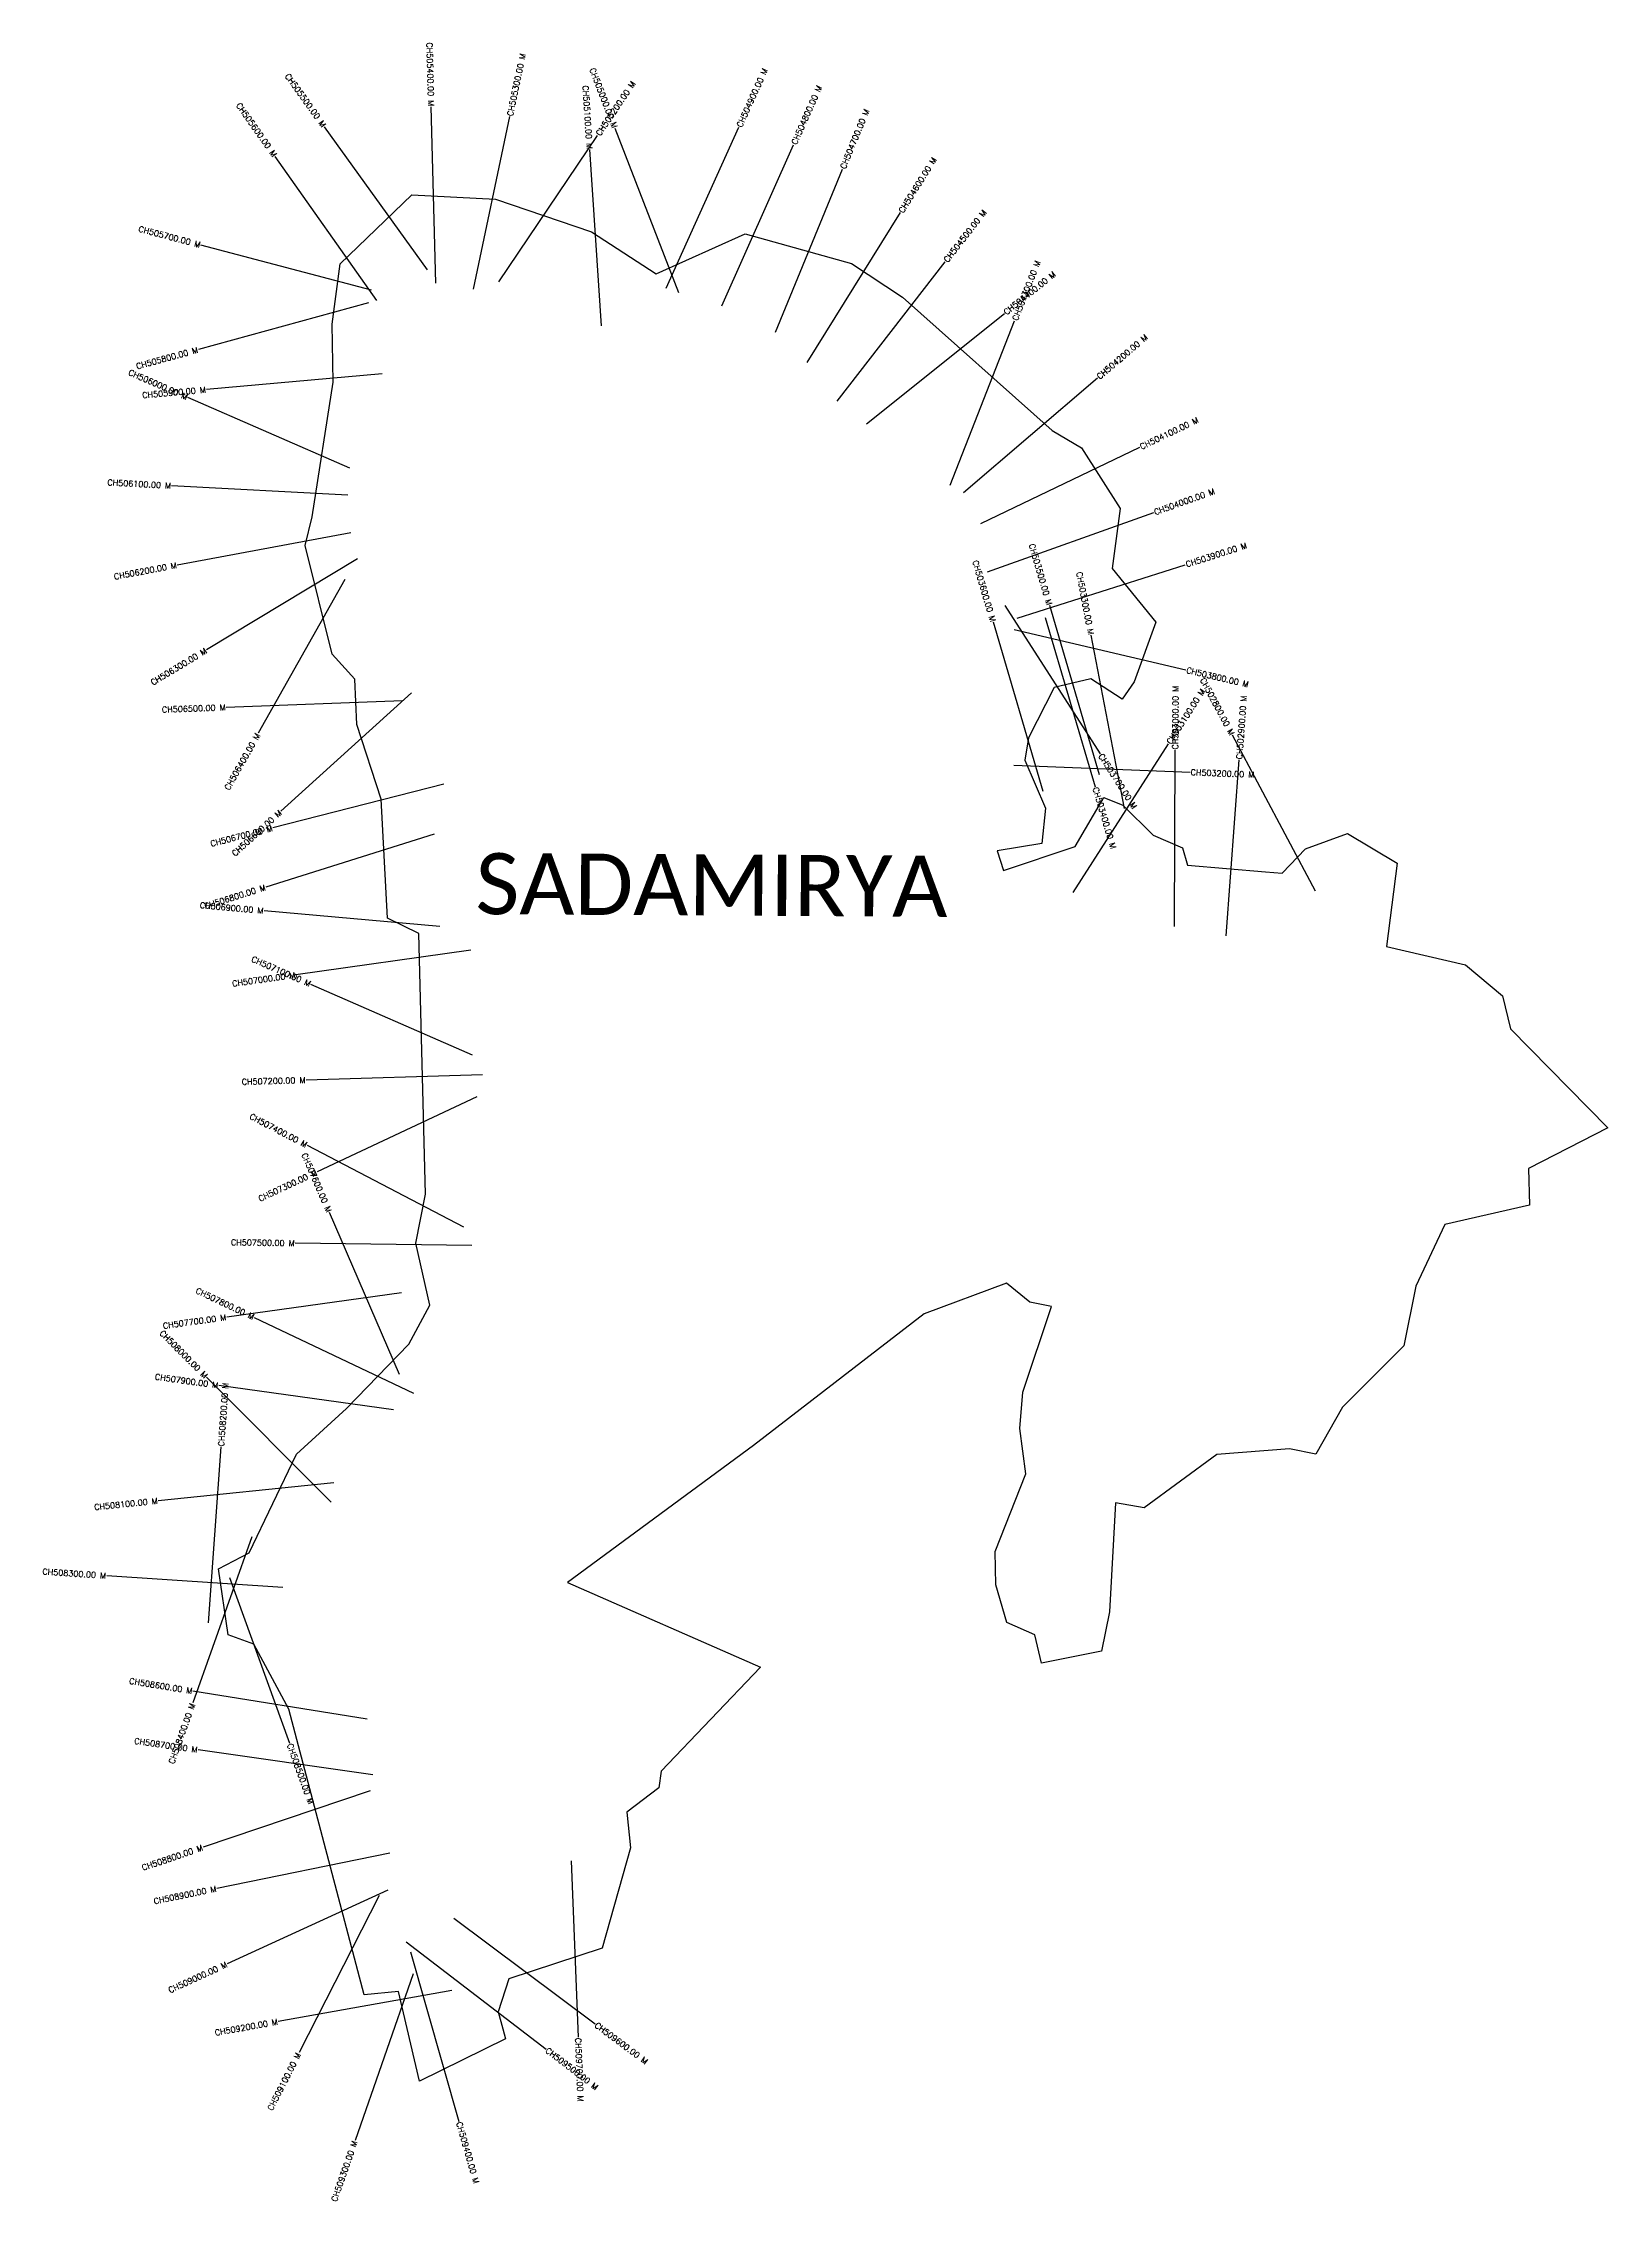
# Model space of a CAD drawing. Header units: metres. Extents: x 314012 to 316673, y 1882339 to 1886008.
import ezdxf
from ezdxf.enums import TextEntityAlignment as Align

# ---------------------------------------------------------------- set-up
doc = ezdxf.new("R2010")
doc.units = ezdxf.units.M
for name, color, linetype in [('CS', 134, 'Continuous'), ('CSMark', 6, 'Continuous'), ('village', 3, 'Continuous'), ('VILLAGE NAME', 250, 'Continuous')]:
    doc.layers.add(name, color=color, linetype=linetype)
doc.styles.get("Standard").update_dxf_attribs({"font": 'simplex.shx'})

msp = doc.modelspace()

# ---------------------------------------------------------------- linework, layer by layer
at = {"layer": 'CS'}
for p, q in [((314680.2, 1885600), (314672.1, 1885899.8)), ((314665.8, 1885622.3), (314490.6, 1885865.9)), ((314743.9, 1885589.6), (314805.7, 1885883.2)), ((315093.1, 1885583.2), (314985.1, 1885863.1)), ((315071.5, 1885591.6), (315195.2, 1885864.9)), ((314787.3, 1885602.4), (314954.9, 1885851.2)), ((314961.5, 1885527.6), (314941.7, 1885826.9)), ((315166.4, 1885561.1), (315288.2, 1885835.3)), ((314579.9, 1885570.3), (314407, 1885815.5)), ((315257.7, 1885516.4), (315371.4, 1885794)), ((315311.3, 1885465.2), (315470, 1885719.8)), ((314570.6, 1885587.8), (314280.6, 1885664.6)), ((315362.4, 1885399.1), (315546.1, 1885636.3)), ((314565.6, 1885566.5), (314276.3, 1885487.1)), ((315412.4, 1885361), (315646.6, 1885548.5)), ((315554.7, 1885256.6), (315664, 1885536)), ((314588.7, 1885445.5), (314289.9, 1885418.9)), ((315577.1, 1885243.7), (315805.1, 1885438.7)), ((314533.6, 1885285.4), (314258.6, 1885405.3)), ((315606.5, 1885191), (315877, 1885320.8)), ((314530.5, 1885239.7), (314230.9, 1885255.4)), ((315618.1, 1885109.1), (315900.7, 1885209.8)), ((314535.4, 1885175.5), (314240.5, 1885120.7)), ((314547, 1885131.4), (314290.2, 1884976.4)), ((315668.5, 1885030.1), (315954.3, 1885121.2)), ((314525.6, 1885095.8), (314378.2, 1884834.5)), ((315647.7, 1885052.1), (315809.7, 1884799.6)), ((315808.3, 1884763.8), (315723.8, 1885051.6)), ((315712.4, 1884735.6), (315627.9, 1885023.4)), ((315663.3, 1885011.1), (315955.3, 1884942.4)), ((315715.8, 1885031.2), (315801.1, 1884743.5)), ((315850.8, 1884706.8), (315794.3, 1885001.4)), ((314638.7, 1884903.6), (314416.6, 1884701.9)), ((314623.5, 1884889.8), (314323.7, 1884878.7)), ((316175.7, 1884566.4), (316034.7, 1884831.2)), ((315763.7, 1884564), (315925.5, 1884816.6)), ((315935.7, 1884505.9), (315937.1, 1884805.9)), ((315662.6, 1884780.2), (315962.3, 1884768.5)), ((316023.6, 1884490.2), (316045.7, 1884789.4)), ((314693.6, 1884748.3), (314403.1, 1884673.7)), ((314677.3, 1884663.3), (314391.2, 1884573.1)), ((314686.7, 1884506.1), (314387.9, 1884532.7)), ((314739.3, 1884465.7), (314442.2, 1884423.9)), ((314742.5, 1884287.4), (314467.7, 1884407.7)), ((314759.2, 1884253.6), (314459.4, 1884245)), ((314749.8, 1884216.7), (314478.3, 1884089.1)), ((314727.4, 1883994.6), (314461.6, 1884133.6)), ((314618.5, 1883744.5), (314499.3, 1884019.8)), ((314741, 1883963.6), (314441.1, 1883967.6)), ((314621.6, 1883883.3), (314324.5, 1883842)), ((314642.6, 1883712.2), (314371.6, 1883840.9)), ((314502.3, 1883527.5), (314290.3, 1883739.7)), ((314608.1, 1883684.2), (314311, 1883725.6)), ((314293.5, 1883321.9), (314314.8, 1883621.1)), ((314506.6, 1883560), (314208.1, 1883529.7)), ((314367.4, 1883468.6), (314266.8, 1883185.9)), ((314419.7, 1883382.2), (314120.4, 1883402.2)), ((314329, 1883399.4), (314431, 1883117.3)), ((314563.2, 1883158.3), (314267, 1883206.1)), ((314572.9, 1883063.7), (314275.9, 1883106)), ((314568.5, 1883036.7), (314284.4, 1882940.5)), ((314601.6, 1882930.4), (314307.7, 1882870.4)), ((314910.4, 1882917.3), (314922, 1882617.5)), ((314598.2, 1882867.5), (314325.5, 1882742.4)), ((314583.8, 1882858.6), (314447.4, 1882591.4)), ((314710.6, 1882819.7), (314951.1, 1882640.3)), ((314629.4, 1882780), (314867.5, 1882597.5)), ((314636.9, 1882762.7), (314719.3, 1882474.2)), ((314641.5, 1882725.2), (314542.7, 1882441.9)), ((314707.5, 1882697.1), (314412.2, 1882644.3))]:
    msp.add_line(p, q, dxfattribs=at)
at = {"layer": 'village', "color": 3, "true_color": 0x00ff00}
msp.add_polyline3d([(316672.7, 1884163.6, 0), (316537.7, 1884094.5, 0), (316539.4, 1884032.4, 0), (316395.7, 1883999.5, 0), (316346.4, 1883894.4, 0), (316325.9, 1883793.1, 0), (316221.4, 1883689, 0), (316176, 1883608.7, 0), (316131.6, 1883617.8, 0), (316007.9, 1883608.1, 0), (315884.1, 1883517.8, 0), (315835.7, 1883526.2, 0), (315825.2, 1883340.9, 0), (315812, 1883274.1, 0), (315709.5, 1883253.5, 0), (315698.5, 1883301.7, 0), (315650.9, 1883322.8, 0), (315631.9, 1883386.7, 0), (315630.9, 1883443.4, 0), (315683.2, 1883575.3, 0), (315673, 1883652.7, 0), (315678.2, 1883714.4, 0), (315727, 1883859.7, 0), (315689.9, 1883867.4, 0), (315650.5, 1883899.7, 0), (315510.1, 1883847.4, 0), (315220.4, 1883623.5, 0), (314903.8, 1883390.8, 0), (315232.3, 1883246.8, 0), (315062.9, 1883069.9, 0), (315059.1, 1883041.3, 0), (315004.7, 1883000.3, 0), (315010.8, 1882939.4, 0), (314962.7, 1882768.8, 0), (314804, 1882716.7, 0), (314786.1, 1882660.6, 0), (314793.7, 1882631.6, 0), (314798.2, 1882614.7, 0), (314652.4, 1882542.9, 0), (314616.8, 1882695.1, 0), (314558.1, 1882689.5, 0), (314430, 1883175.6, 0), (314370.5, 1883285.9, 0), (314326.7, 1883301.7, 0), (314310.4, 1883414.1, 0), (314362.4, 1883441.2, 0), (314442.9, 1883608.8, 0), (314528.3, 1883686.6, 0), (314634.1, 1883795.7, 0), (314669.8, 1883862.3, 0), (314645.8, 1883967.5, 0), (314662.5, 1884051.1, 0), (314651, 1884494.3, 0), (314597.7, 1884520.4, 0), (314587, 1884722.8, 0), (314545.7, 1884849.7, 0), (314542.5, 1884926.5, 0), (314503.8, 1884968.9, 0), (314458, 1885153.7, 0), (314469.5, 1885202.6, 0), (314505.6, 1885431.3, 0), (314503.7, 1885530.2, 0), (314517.2, 1885632.7, 0), (314639.5, 1885749.9, 0), (314781.2, 1885742.7, 0), (314944.7, 1885687.3, 0), (315054.7, 1885615.8, 0), (315206.2, 1885683.5, 0), (315386.7, 1885633.4, 0), (315473.5, 1885575.9, 0), (315728, 1885349.6, 0), (315777.8, 1885319.8, 0), (315843.4, 1885216.6, 0), (315829.9, 1885115, 0), (315904.4, 1885023.5, 0), (315867.3, 1884922.2, 0), (315846.7, 1884892.7, 0), (315793.4, 1884926.9, 0), (315731.2, 1884912.4, 0), (315687.8, 1884826.8, 0), (315681.7, 1884788.8, 0), (315716.7, 1884707.5, 0), (315710.5, 1884647.3, 0), (315634.4, 1884634.9, 0), (315645.1, 1884601.3, 0), (315766.8, 1884642.1, 0), (315815.7, 1884725.5, 0), (315848.2, 1884712.2, 0), (315899.5, 1884661.1, 0), (315949.6, 1884639.6, 0), (315957.8, 1884610.2, 0), (316090.4, 1884599, 0), (316119, 1884597, 0), (316158.9, 1884637.9, 0), (316230, 1884664.1, 0), (316314.6, 1884613.6, 0), (316296.6, 1884472, 0), (316430.5, 1884440.7, 0), (316493.7, 1884387.9, 0), (316507.2, 1884331.8, 0)], close=True, dxfattribs=at)

# ---------------------------------------------------------------- texts
at = {"layer": 'CSMark'}
for s, rotation, p in [('CH505400.00 M', 271.5456, (314672.1, 1885900.8)), ('CH505000.00 M', 291.0905, (314984.8, 1885864.1)), ('CH505500.00 M', 305.7109, (314490.1, 1885866.7)), ('CH505100.00 M', 273.7858, (314941.6, 1885827.9)), ('CH505600.00 M', 305.1981, (314406.4, 1885816.3)), ('CH505700.00 M', 345.1632, (314279.6, 1885664.9)), ('CH505800.00 M', 15.3467, (314275.4, 1885486.9)), ('CH506000.00 M', 336.4411, (314257.7, 1885405.7)), ('CH505900.00 M', 5.0837, (314288.9, 1885418.8)), ('CH506100.00 M', 356.9927, (314229.9, 1885255.5)), ('CH506200.00 M', 10.5371, (314239.5, 1885120.5)), ('CH503600.00 M', 286.3638, (315627.6, 1885024.4)), ('CH503500.00 M', 286.3638, (315723.5, 1885052.6)), ('CH503300.00 M', 280.8414, (315794.2, 1885002.4)), ('CH506300.00 M', 31.1033, (314289.3, 1884975.9)), ('CH502800.00 M', 298.0347, (316034.3, 1884832.1)), ('CH506500.00 M', 2.1204, (314322.7, 1884878.7)), ('CH506400.00 M', 60.5872, (314377.7, 1884833.6)), ('CH506600.00 M', 42.2418, (314415.8, 1884701.2)), ('CH506700.00 M', 14.4096, (314402.1, 1884673.4)), ('CH506800.00 M', 17.4861, (314390.2, 1884572.8)), ('CH506900.00 M', 354.9027, (314386.9, 1884532.8)), ('CH507000.00 M', 8.0039, (314441.2, 1884423.8)), ('CH507100.00 M', 336.3558, (314466.8, 1884408.1)), ('CH507200.00 M', 1.6442, (314458.4, 1884245)), ('CH507400.00 M', 332.3998, (314460.7, 1884134)), ('CH507600.00 M', 293.3934, (314499, 1884020.7)), ('CH507300.00 M', 25.1703, (314477.4, 1884088.7)), ('CH507500.00 M', 359.2376, (314440.1, 1883967.6)), ('CH507800.00 M', 334.5924, (314370.7, 1883841.4)), ('CH507700.00 M', 7.9154, (314323.5, 1883841.8)), ('CH508000.00 M', 314.9832, (314289.6, 1883740.4)), ('CH507900.00 M', 352.0617, (314310, 1883725.8)), ('CH508100.00 M', 5.794, (314207.1, 1883529.6)), ('CH508300.00 M', 356.1882, (314119.4, 1883402.2)), ('CH508600.00 M', 350.8325, (314266, 1883206.3)), ('CH508400.00 M', 70.4217, (314266.5, 1883185)), ('CH508700.00 M', 351.884, (314274.9, 1883106.2)), ('CH508800.00 M', 18.706, (314283.4, 1882940.2)), ('CH508900.00 M', 11.5442, (314306.7, 1882870.2)), ('CH509000.00 M', 24.6395, (314324.6, 1882742)), ('CH509200.00 M', 10.1337, (314411.2, 1882644.1)), ('CH509100.00 M', 62.966, (314446.9, 1882590.5)), ('CH509300.00 M', 70.7722, (314542.4, 1882441))]:
    msp.add_text(s, height=10, rotation=rotation, dxfattribs=at).set_placement(p, align=Align.MIDDLE_RIGHT)
for s, rotation, p in [('CH505300.00 M', 78.1181, (314805.9, 1885884.2)), ('CH504900.00 M', 65.6433, (315195.6, 1885865.8)), ('CH505200.00 M', 56.0322, (314955.5, 1885852)), ('CH504800.00 M', 66.0488, (315288.6, 1885836.2)), ('CH504700.00 M', 67.7398, (315371.8, 1885794.9)), ('CH504600.00 M', 58.0584, (315470.5, 1885720.6)), ('CH504500.00 M', 52.2465, (315546.7, 1885637.1)), ('CH504300.00 M', 68.6352, (315664.4, 1885536.9)), ('CH504400.00 M', 38.6767, (315647.4, 1885549.1)), ('CH504200.00 M', 40.5451, (315805.8, 1885439.4)), ('CH504100.00 M', 25.627, (315877.9, 1885321.2)), ('CH504000.00 M', 19.6184, (315901.6, 1885210.2)), ('CH503900.00 M', 17.6833, (315955.3, 1885121.5)), ('CH503800.00 M', 346.768, (315956.3, 1884942.2)), ('CH503100.00 M', 57.3788, (315926, 1884817.5)), ('CH503000.00 M', 89.7159, (315937.1, 1884806.9)), ('CH502900.00 M', 85.7658, (316045.8, 1884790.4)), ('CH503700.00 M', 302.6851, (315810.2, 1884798.7)), ('CH503200.00 M', 357.7487, (315963.3, 1884768.4)), ('CH503400.00 M', 286.5056, (315801.4, 1884742.6)), ('CH508200.00 M', 85.9198, (314314.9, 1883622.1)), ('CH508500.00 M', 289.8889, (314431.4, 1883116.4)), ('CH509600.00 M', 323.2786, (314951.9, 1882639.7)), ('CH509500.00 M', 322.5214, (314868.3, 1882596.9)), ('CH509700.00 M', 272.2149, (314922, 1882616.5)), ('CH509400.00 M', 285.9357, (314719.5, 1882473.3))]:
    msp.add_text(s, height=10, rotation=rotation, dxfattribs=at).set_placement(p, align=Align.MIDDLE_LEFT)
at = {"layer": 'VILLAGE NAME', "insert": (314747.9, 1884631), "char_height": 104.042, "attachment_point": 1, "rotation": 359.6762}
msp.add_mtext_dynamic_manual_height_columns('{\\fCalibri|b0|i0|c0|p34;SADAMIRYA}', width=1115.134, gutter_width=520.2, heights=[0], dxfattribs=at)

doc.saveas('drawing.dxf')
